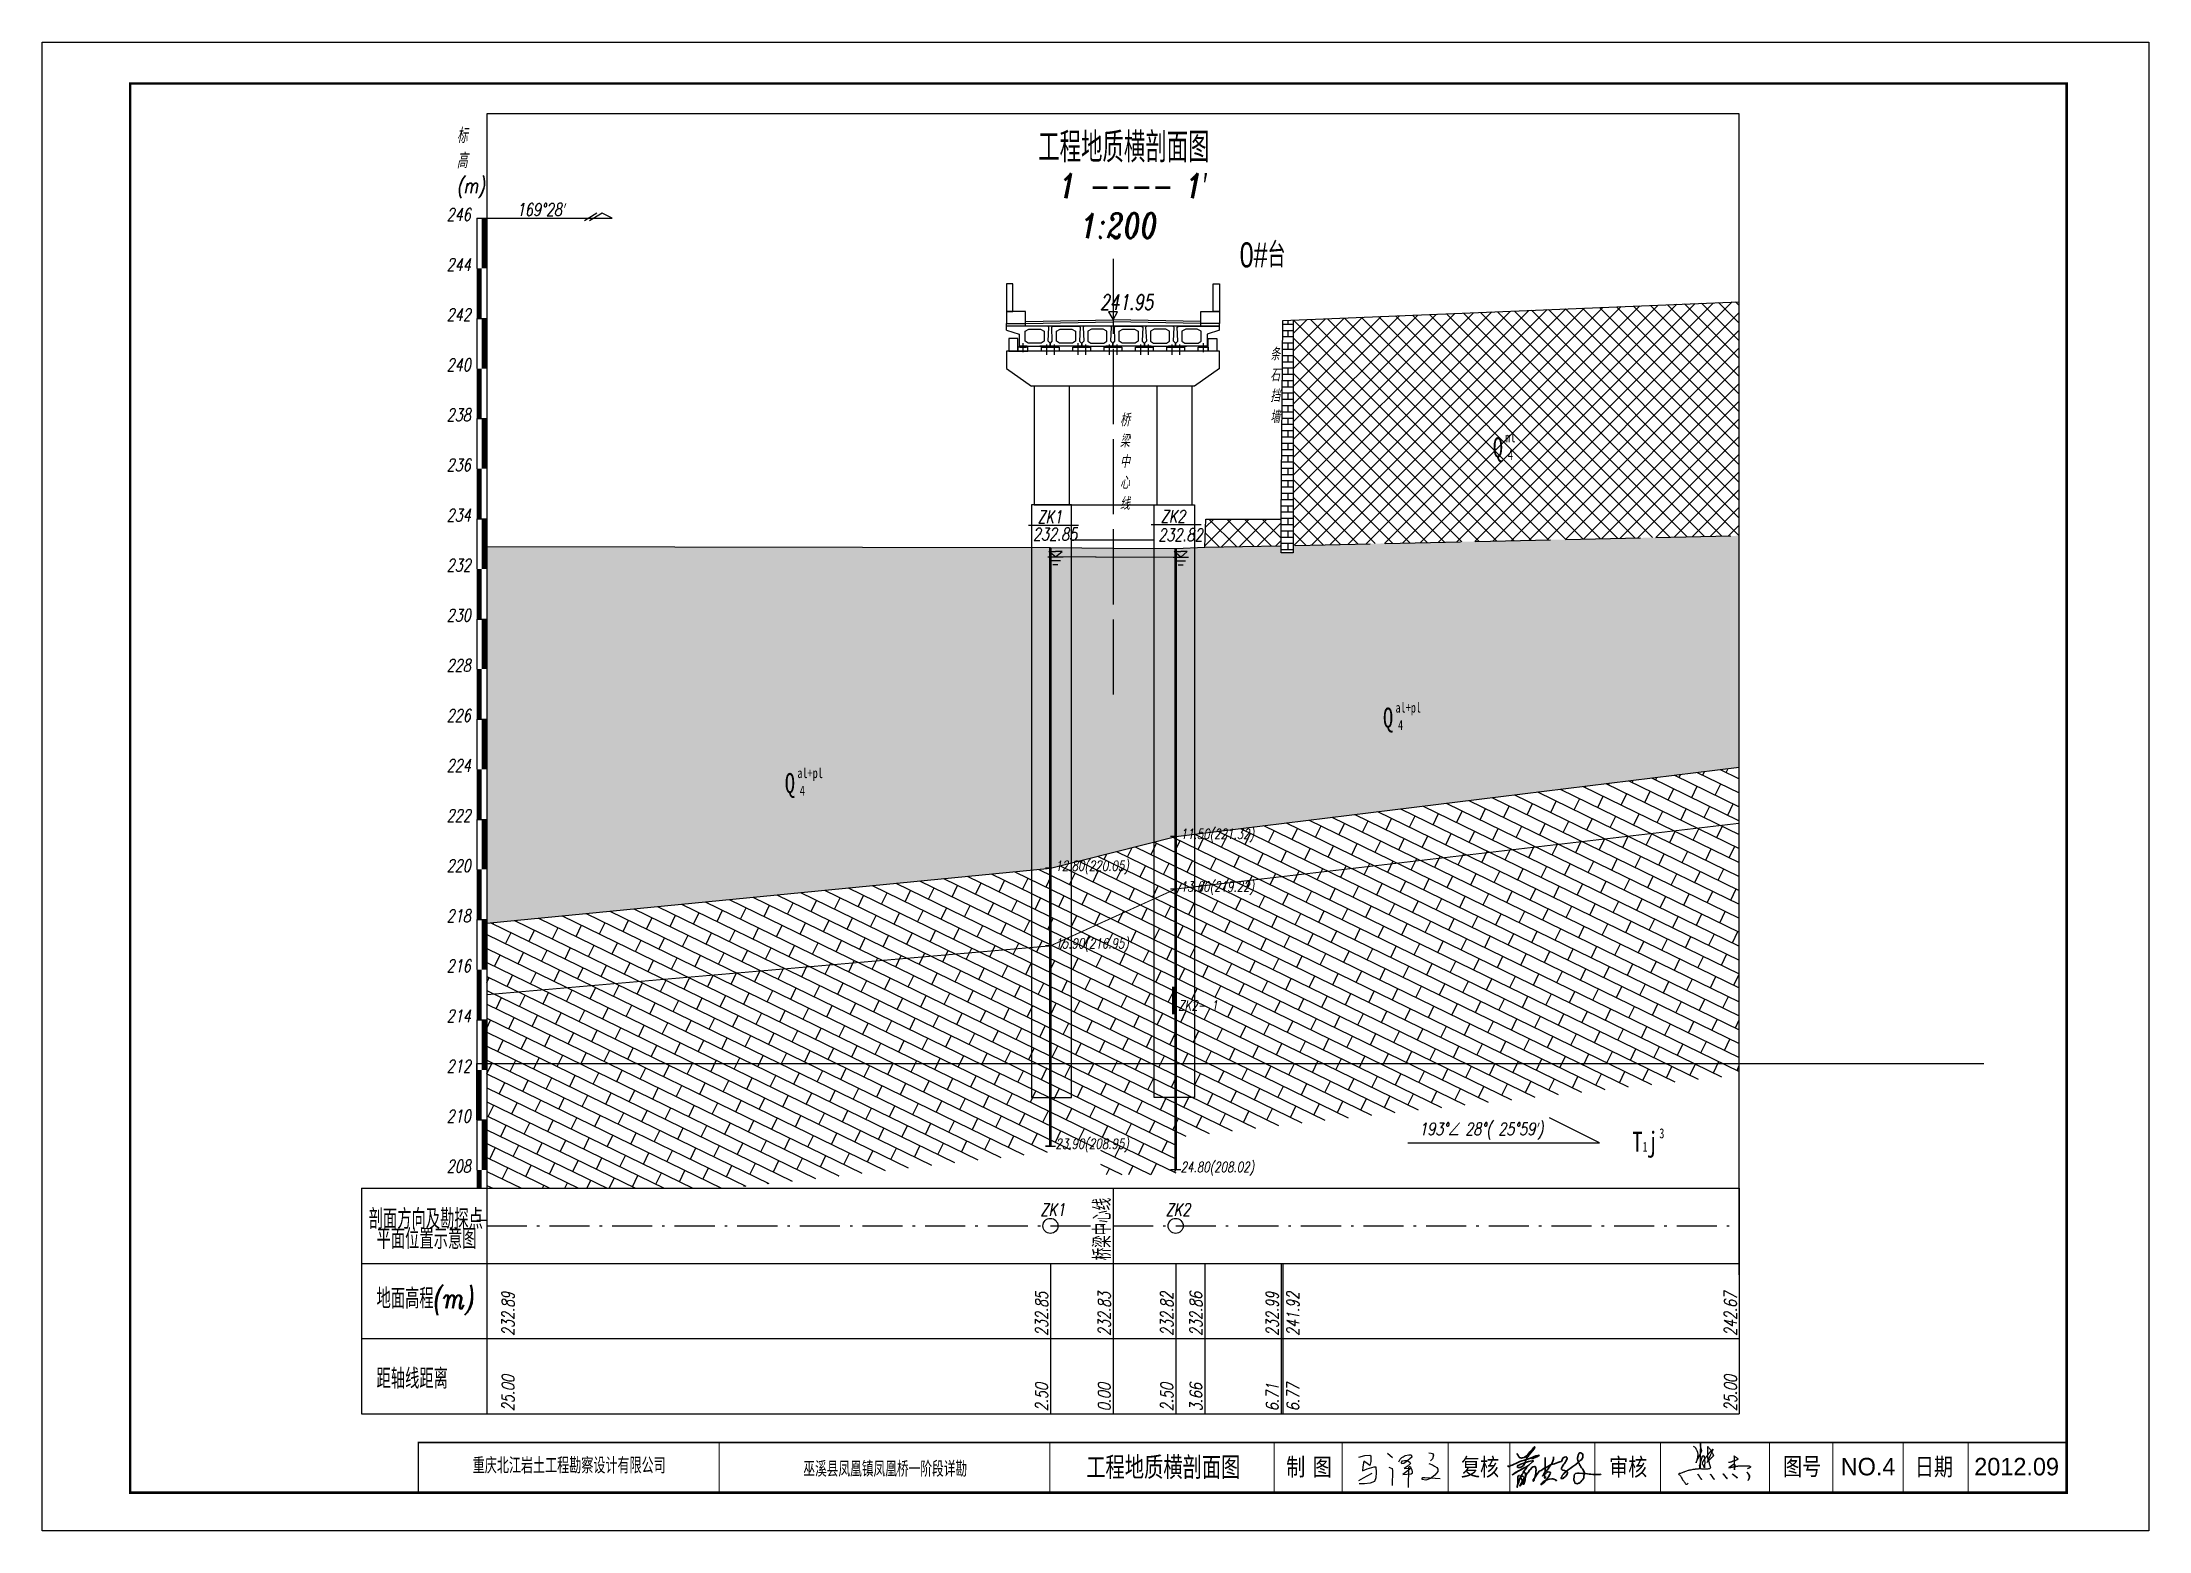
# Model space of a CAD drawing. Header units: millimetres. Extents: x -513 to 23624, y -721 to 12066.
# Drawn here: x -512.7 to -92.2, y -540.9 to -243.7 of the extents above; entities that cross this region are included whole.
import ezdxf
from ezdxf.enums import TextEntityAlignment as Align

# ---------------------------------------------------------------- set-up
doc = ezdxf.new("R2010")
doc.units = ezdxf.units.MM
for name, pattern in [('ACAD_ISO10W100', [18, 12, -3, 0, -3]), ('x-tc', [18, 15, -3]), ('公路风化界线', [12.5, 8, -2, 0.5, -2])]:
    doc.linetypes.add(name, pattern=pattern)
for name, color, linetype in [('C35', 1, 'Continuous'), ('图框', 7, 'Continuous'), ('地形线', 7, 'Continuous'), ('文字层', 7, 'Continuous'), ('桥型', 1, 'Continuous'), ('水位', 6, 'Continuous'), ('签名', 7, 'Continuous')]:
    doc.layers.add(name, color=color, linetype=linetype)
doc.layers.add('结构轮廓', color=1, linetype='Continuous', lineweight=35)
doc.styles.add('FS', font='fsdb_e.shx', dxfattribs={"width": 0.75, "bigfont": 'fsdb.shx'})
doc.styles.add('fsdb', font='italc1.shx', dxfattribs={"width": 0.75, "bigfont": 'fsdb.shx'})
doc.styles.add('FSMM', font='fsdb_e.shx', dxfattribs={"width": 0.75, "bigfont": 'fsdb.shx'})
doc.styles.get("Standard").update_dxf_attribs({"font": 'italc1.shx', "width": 0.75, "bigfont": 'fsdb.shx'})
doc.styles.add('style1', font='fsdb_e.shx', dxfattribs={"width": 0.75, "bigfont": 'fsdb.shx'})
doc.styles.add('xdb', font='italc1.shx', dxfattribs={"width": 0.75, "bigfont": 'fsdb.shx'})
doc.styles.add('宋体', font='italc1.shx', dxfattribs={"width": 0.75, "bigfont": 'fsdb.shx'})
doc.linetypes.add('x-bzh', pattern='A,0,-0.35,[138,ltypeshp.shx,S=0.3,R=0,X=-0.35,Y=0],-2.65', length=3)
pattern_1 = [(334.00855, (0, 0), (1.095592, 2.247149), []), (64.00855, (0, 0), (-2.499846, 4.000097), [2.5, -2.5])]

msp = doc.modelspace()

# ---------------------------------------------------------------- texts
at = {"attachment_point": 1, "style": 'xdb'}
for s, insert, char_height, width in [('标', (-429.93539, -260.8726), 3, 6), ('高', (-429.93539, -265.8726), 3, 6), ('(m)', (-429.93539, -270.8726), 3, 18), ('246', (-431.93539, -276.8726), 2.5, 15), ('244', (-431.93539, -286.8726), 2.5, 15), ('242', (-431.93539, -296.8726), 2.5, 15), ('240', (-431.93539, -306.8726), 2.5, 15), ('238', (-431.93539, -316.8726), 2.5, 15), ('236', (-431.93539, -326.8726), 2.5, 15), ('234', (-431.93539, -336.8726), 2.5, 15), ('232', (-431.93539, -346.8726), 2.5, 15), ('230', (-431.93539, -356.8726), 2.5, 15), ('228', (-431.93539, -366.8726), 2.5, 15), ('226', (-431.93539, -376.8726), 2.5, 15), ('224', (-431.93539, -386.8726), 2.5, 15), ('222', (-431.93539, -396.8726), 2.5, 15), ('220', (-431.93539, -406.8726), 2.5, 15), ('218', (-431.93539, -416.8726), 2.5, 15), ('216', (-431.93539, -426.8726), 2.5, 15), ('214', (-431.93539, -436.8726), 2.5, 15), ('212', (-431.93539, -446.8726), 2.5, 15), ('210', (-431.93539, -456.8726), 2.5, 15), ('208', (-431.93539, -466.8726), 2.5, 15), ('剖面方向及勘探点', (-447.50948, -476.66403), 4, 35), ('ZK1', (-313.43539, -475.52777), 2.5, 15), ('ZK2', (-288.43539, -475.52777), 2.5, 15), ('平面位置示意图', (-445.93539, -480.6512), 4, 35), ('地面高程(m)', (-445.93539, -492.52777), 4, 35), ('距轴线距离', (-445.93539, -508.52777), 4, 35)]:
    msp.add_mtext(s, dxfattribs=dict(at, insert=insert, char_height=char_height, width=width))
at = {"color": 7, "linetype": 'Continuous', "attachment_point": 1}
for s, insert, char_height, width, style in [('169°28′', (-417.93539, -275.8726), 2.5, 35, 'xdb'), ('条石挡墙', (-267.58979, -304.75212), 2.5, 0.9207224, '宋体'), ('{\\fSimSun|b0|i0|c134|p2;Q}', (-223.14158, -322.5935), 4, 8, '宋体'), ('{\\fSimSun|b0|i0|c134|p2;ml}', (-220.64158, -321.5935), 2, 20, '宋体'), ('{\\fSimSun|b0|i0|c134|p2;4}', (-220.14158, -325.0935), 2, 4, '宋体'), ('{\\fSimSun|b0|i0|c134|p2;Q}', (-245.0616, -376.55351), 4, 8, '宋体'), ('{\\fSimSun|b0|i0|c134|p2;al+pl}', (-242.5616, -375.55351), 2, 20, '宋体'), ('{\\fSimSun|b0|i0|c134|p2;4}', (-242.0616, -379.05351), 2, 4, '宋体'), ('{\\fSimSun|b0|i0|c134|p2;Q}', (-364.45183, -389.62071), 4, 8, '宋体'), ('{\\fSimSun|b0|i0|c134|p2;al+pl}', (-361.95183, -388.62071), 2, 20, '宋体'), ('{\\fSimSun|b0|i0|c134|p2;4}', (-361.45183, -392.12071), 2, 4, '宋体'), ('11.50(221.32)', (-285.43539, -400.7726), 2, 52, 'xdb'), ('12.80(220.05)', (-310.43539, -407.1226), 2, 52, 'xdb'), ('13.60(219.22)', (-285.43539, -411.2726), 2, 52, 'xdb'), ('15.90(216.95)', (-310.43539, -422.6226), 2, 52, 'xdb'), ('ZK2- 1', (-285.93539, -435.0226), 2, 24, 'xdb'), ('23.90(208.95)', (-310.43539, -462.6226), 2, 52, 'xdb'), (' 193°∠ 28°( 25°59′)', (-239.11945, -459.4244), 2.5, 95, 'xdb'), ('24.80(208.02)', (-285.43539, -467.2726), 2, 52, 'xdb')]:
    msp.add_mtext(s, dxfattribs=dict(at, insert=insert, char_height=char_height, width=width, style=style))
at = {"attachment_point": 1, "style": 'xdb'}
for s, insert, char_height, width, rotation in [('ZK1', (-314.01183, -337.22443), 2.5, 15, 359.9999985), ('232.85', (-314.92899, -340.6872), 2.5, 30, 359.9999985), ('桥梁中心线', (-302.83909, -486.90064), 3.5, 30, 89.9999985), ('232.89', (-420.93539, -502.02777), 2.5, 30, 89.9999985), ('232.85', (-314.43539, -502.02777), 2.5, 30, 89.9999985), ('232.83', (-301.93539, -502.02777), 2.5, 30, 89.9999985), ('232.82', (-289.43539, -502.02777), 2.5, 30, 89.9999985), ('232.86', (-283.63539, -502.02777), 2.5, 30, 89.9999985), ('232.99', (-268.3961, -502.02777), 2.5, 30, 89.9999985), ('241.92', (-264.28062, -502.02777), 2.5, 30, 89.9999985), ('242.67', (-176.93539, -502.02777), 2.5, 30, 89.9999985), ('25.00', (-420.93539, -517.02777), 2.5, 25, 89.9999985), ('2.50', (-314.43539, -517.02777), 2.5, 20, 89.9999985), ('0.00', (-301.93539, -517.02777), 2.5, 20, 89.9999985), ('2.50', (-289.43539, -517.02777), 2.5, 20, 89.9999985), ('3.66', (-283.63539, -517.02777), 2.5, 20, 89.9999985), ('6.71', (-268.3961, -517.02777), 2.5, 20, 89.9999985), ('6.77', (-264.28062, -517.02777), 2.5, 20, 89.9999985), ('25.00', (-176.93539, -517.02777), 2.5, 25, 89.9999985)]:
    msp.add_mtext(s, dxfattribs=dict(at, insert=insert, char_height=char_height, width=width, rotation=rotation))
at = {"color": 7, "linetype": 'Continuous', "char_height": 2.5, "attachment_point": 1, "rotation": 359.9999985, "style": 'xdb'}
for s, insert, width in [('ZK2', (-289.40647, -337.12813), 15), ('232.82', (-289.91168, -340.82536), 30)]:
    msp.add_mtext(s, dxfattribs=dict(at, insert=insert, width=width))
at = {"attachment_point": 1}
for s, insert, char_height, width in [('\\f仿宋_GB2312|b0|i0|c134|p49;T\\H2;1\\H4;j', (-195.29577, -461.23581), 4, 39.7944), ('\\f仿宋_GB2312|b0|i0|c134|p49;3', (-189.90942, -460.54723), 2, 4.9655)]:
    msp.add_mtext(s, dxfattribs=dict(at, insert=insert, char_height=char_height, width=width))
at = {"layer": '图框', "color": 7, "linetype": 'Continuous'}
for s, height, style, width, p in [('工程地质横剖面图', 4.5, 'FS', 0.9, (-288.89959, -528.07923)), ('重庆北江岩土工程勘察设计有限公司', 3.168, 'FSMM', 0.8, (-407.47692, -527.71167)), ('巫溪县凤凰镇凤凰桥一阶段详勘', 3.072, 'FSMM', 0.8, (-344.40476, -528.41176))]:
    msp.add_text(s, height=height, dxfattribs=dict(at, style=style, width=width)).set_placement(p, align=Align.MIDDLE)
at = {"layer": '图框', "color": 7, "linetype": 'Continuous', "style": 'FSMM'}
for s, height, p in [('制 图', 4, (-259.82468, -528.08336)), ('复核', 4, (-225.68238, -528.08336)), ('审核', 4, (-196.11623, -528.08336)), ('图号', 4, (-161.39719, -528.08336)), ('NO.4', 3.5, (-148.23476, -528.08336)), ('日期', 4, (-135.09029, -528.08336)), ('2012.09', 3.5, (-118.58607, -528.08336))]:
    msp.add_text(s, height=height, dxfattribs=at).set_placement(p, align=Align.MIDDLE)
at = {"layer": '图框', "attachment_point": 1, "style": 'xdb'}
for s, insert, char_height, width in [('  工程地质横剖面图', (-320.04818, -261.71258), 6, 84), (' 1 ---- 1′', (-312.15663, -269.83412), 5, 100), ('1:200', (-305.29923, -277.82698), 5, 100)]:
    msp.add_mtext(s, dxfattribs=dict(at, insert=insert, char_height=char_height, width=width))
at = {"layer": '桥型', "style": 'fsdb', "width": 0.75}
msp.add_text('241.95', height=3, dxfattribs=at).set_placement((-301.5322, -297.11816))
at = {"layer": '桥型', "linetype": 'Continuous', "insert": (-273.66306, -283.67658), "char_height": 5, "width": 10.9512284, "attachment_point": 1, "style": 'style1'}
msp.add_mtext('0#台', dxfattribs=at)
at = {"layer": '桥型', "insert": (-297.56475, -317.90182), "char_height": 2.5, "width": 1.4509533, "attachment_point": 1, "style": '宋体'}
msp.add_mtext('桥梁中心线', dxfattribs=at)

# ---------------------------------------------------------------- blocks, each defined once
blk = doc.blocks.new('地下水标记(剖面)')
at = {"layer": '文字层', "color": 7, "linetype": 'Continuous'}
for p, q in [((-1.53, 0), (1.53, 0)), ((0, 0.01), (-1.32, 1.1)), ((-1.32, 1.1), (0, 1.1)), ((0, 0.01), (1.32, 1.1)), ((1.32, 1.1), (0, 1.1)), ((-1.01, -0.75), (0.99, -0.75)), ((-0.51, -1.5), (0.49, -1.5))]:
    blk.add_line(p, q, dxfattribs=at)
blk = doc.blocks.new('ewew')
at = {"layer": 'C35', "color": 1, "flags": 128}
blk.add_lwpolyline([(453906.033, 3475331.048), (453906.083, 3475330.998), (453906.053, 3475330.448), (453906.133, 3475330.368), (453906.133, 3475330.248), (453904.893, 3475330.248), (453904.893, 3475330.368), (453904.967, 3475330.442), (453904.943, 3475330.998), (453904.993, 3475331.048), (453906.033, 3475331.048)], dxfattribs=at)
at = {"layer": 'C35', "color": 1}
blk.add_lwpolyline([(453905.133, 3475330.848), (453905.283, 3475330.928), (453905.743, 3475330.928), (453905.893, 3475330.848), (453905.893, 3475330.448), (453905.773, 3475330.368), (453905.253, 3475330.368), (453905.133, 3475330.448), (453905.133, 3475330.848)], dxfattribs=at)
blk = doc.blocks.new('ewewe')
at = {"layer": 'C35', "color": 1}
for p, q in [((453909.428, 3475326.706), (453909.428, 3475326.866)), ((453911.068, 3475326.866), (453909.428, 3475326.866)), ((453909.428, 3475326.706), (453909.928, 3475326.546)), ((453909.928, 3475326.546), (453909.928, 3475326.066)), ((453911.118, 3475326.816), (453911.068, 3475326.866)), ((453911.088, 3475326.266), (453911.118, 3475326.816)), ((453911.168, 3475326.186), (453911.088, 3475326.266)), ((453911.168, 3475326.066), (453911.168, 3475326.186)), ((453911.168, 3475326.066), (453911.168, 3475326.186)), ((453909.928, 3475326.066), (453911.168, 3475326.066))]:
    blk.add_line(p, q, dxfattribs=at)
blk.add_lwpolyline([(453910.168, 3475326.666), (453910.318, 3475326.746), (453910.778, 3475326.746), (453910.928, 3475326.666), (453910.928, 3475326.266), (453910.808, 3475326.186), (453910.288, 3475326.186), (453910.168, 3475326.266), (453910.168, 3475326.666)], dxfattribs=at)
at = {"layer": '结构轮廓', "color": 1}
for p, q in [((453909.949, 3475326.066), (453910.248, 3475326.066)), ((453910.749, 3475326.066), (453911.048, 3475326.066))]:
    blk.add_line(p, q, dxfattribs=at)
blk = doc.blocks.new('A$C0A595376')
at = {"layer": '签名', "color": 7, "linetype": 'x-tc', "lineweight": -3}
for p, q in [((-0.84, 4.08), (0.06, 4.32)), ((-0.08, 3.48), (-0.22, 2.61)), ((0.41, 3.1), (-0.08, 3.48)), ((0.06, 4.32), (0.84, 4.39)), ((0.84, 4.39), (0.96, 4.29)), ((0.98, 3.4), (0.85, 2.81)), ((0.96, 4.29), (0.98, 3.4)), ((3.52, 4.68), (4.29, 4)), ((5.26, 3.36), (5.5, 3.77)), ((5.5, 3.77), (5.73, 4)), ((5.68, 3.28), (5.85, 3.53)), ((5.68, 3.17), (5.68, 3.28)), ((5.73, 4), (5.97, 4.14)), ((5.85, 3.53), (6.13, 3.55)), ((5.97, 4.14), (6.24, 4.34)), ((6.41, 3.36), (6.05, 3.08)), ((6.13, 3.55), (6.56, 3.55)), ((6.24, 4.34), (6.82, 4.44)), ((7.26, 4.09), (6.41, 3.36)), ((6.56, 3.55), (6.97, 3.3)), ((6.82, 4.44), (7, 4.45)), ((6.97, 3.3), (7.07, 3.11)), ((7, 4.45), (7.15, 4.44)), ((7.15, 4.44), (7.24, 4.35)), ((7.24, 4.35), (7.26, 4.09)), ((9.91, 4.75), (10.23, 4.7)), ((10.44, 3.8), (10.15, 3.53)), ((10.23, 4.7), (10.47, 4.62)), ((10.6, 4.38), (10.44, 3.8)), ((10.47, 4.62), (10.6, 4.38)), ((-0.87, 0.47), (-0.12, 0.9)), ((0, 0), (-0.82, 0)), ((-0.22, 2.61), (-0.31, 1.99)), ((-0.31, 1.99), (0.4, 2.28)), ((-0.12, 0.9), (0.43, 1.22)), ((0.87, 0.08), (0, 0)), ((0.4, 2.28), (1.49, 2.6)), ((0.85, 2.81), (0.41, 3.1)), ((0.43, 1.22), (1.2, 1.62)), ((1.54, 0.32), (0.87, 0.08)), ((1.49, 2.6), (1.73, 2.57)), ((1.73, 0.91), (1.54, 0.32)), ((1.73, 2.57), (1.82, 1.74)), ((1.82, 1.74), (1.73, 0.91)), ((3.74, 2.54), (4.24, 2.31)), ((4.24, 2.31), (4.32, 1.96)), ((4.32, 1.96), (4.26, -0.3)), ((5.73, 3.04), (5.68, 3.17)), ((6.05, 3.08), (5.73, 3.04)), ((7.2, 2.38), (5.9, 1.41)), ((5.9, 1.41), (7.16, 1.54)), ((6.54, 2.63), (6.11, 2.31)), ((6.11, 2.31), (7.2, 2.38)), ((7.07, 3.11), (6.54, 2.63)), ((6.75, 2.48), (6.73, -0.6)), ((6.8, 2.55), (6.75, 2.48)), ((6.88, 2.63), (6.8, 2.55)), ((7.12, 2.51), (6.88, 2.63)), ((7.35, 2.06), (7.12, 2.51)), ((7.16, 1.54), (7.39, 1.69)), ((7.39, 1.84), (7.35, 2.06)), ((7.39, 1.69), (7.39, 1.84)), ((8.88, 0.78), (8.98, 0.94)), ((8.88, 0.64), (8.88, 0.78)), ((9.41, 0.56), (8.88, 0.64)), ((8.98, 0.94), (9.3, 0.96)), ((9.3, 0.96), (11.64, 0.8)), ((10.15, 0.78), (9.41, 0.56)), ((9.89, 3.08), (10.44, 2.92)), ((10.81, 1.31), (10.15, 0.78)), ((10.44, 2.92), (10.76, 2.71)), ((10.76, 2.71), (11.13, 2.5)), ((11.27, 1.89), (10.81, 1.31)), ((11.13, 2.5), (11.27, 2.23)), ((11.27, 2.23), (11.27, 1.89))]:
    blk.add_line(p, q, dxfattribs=at)
blk = doc.blocks.new('A$C4A3225B1')
at = {"layer": '签名', "color": 7, "linetype": 'Continuous'}
for points in [[(1.36, 7.58), (1.79, 7.33), (1.86, 7.19), (1.94, 7.05), (2.02, 6.89), (2.17, 6.56), (2.24, 6.4), (2.27, 6.18), (2.29, 5.78), (2.26, 5.6), (2.2, 5.26), (2.16, 5.04), (2, 4.42), (2.04, 4.58), (1.99, 4.44), (1.94, 4.3), (1.99, 4.42), (2.01, 4.46), (2.04, 4.51), (2.06, 4.55), (2.07, 4.58), (2.09, 4.62), (2.11, 4.66), (2.14, 4.71), (2.16, 4.75), (2.18, 4.79), (2.19, 4.82), (2.32, 5.09), (2.4, 5.25), (2.47, 5.39), (2.52, 5.5), (2.58, 5.62), (2.66, 5.78), (2.78, 6.02), (2.88, 6.22), (2.97, 6.41), (3.03, 6.53), (3.08, 6.63), (3.11, 6.7), (3.08, 6.77), (3.04, 6.86), (3.01, 6.93), (2.96, 7.03), (2.94, 7.14), (2.92, 7.25), (2.9, 7.38), (2.88, 7.51), (2.86, 7.63), (2.84, 7.73), (2.83, 7.82), (2.83, 7.99), (2.81, 8.25), (2.83, 7.99), (2.81, 7.91), (2.84, 7.73), (2.8, 7.52), (2.8, 7.29), (2.79, 7.02), (2.79, 6.64), (2.79, 6.38), (2.78, 6.26), (2.78, 6.09), (2.78, 6.02), (2.78, 5.8), (2.77, 5.32), (2.76, 4.8), (2.75, 4.23), (2.75, 4.03), (2.75, 3.93), (2.75, 3.84), (2.75, 3.74), (2.74, 3.65), (2.74, 3.6), (2.74, 3.55), (2.74, 3.5), (2.74, 3.43), (2.74, 3.29), (2.74, 3.23), (2.74, 3.15), (2.71, 3.19), (2.69, 3.23), (2.68, 3.29), (2.68, 3.37), (2.68, 3.48), (2.67, 3.61), (2.66, 3.73), (2.68, 3.78), (2.69, 3.83), (2.71, 3.88), (2.73, 3.95), (2.75, 4.03), (2.78, 4.14), (2.8, 4.2), (2.81, 4.25), (2.82, 4.28), (2.83, 4.32), (2.85, 4.37), (2.86, 4.39), (2.87, 4.45), (2.94, 4.68), (2.99, 4.84), (3.02, 4.95), (3.06, 5.1), (3.08, 5.17), (3.11, 5.27), (3.15, 5.38), (3.19, 5.53), (3.28, 5.63), (3.32, 5.67), (3.36, 5.73), (3.43, 5.71), (3.49, 5.7), (3.53, 5.64), (3.56, 5.58), (3.58, 5.46), (3.58, 5.37), (3.6, 5.25), (3.61, 5.16), (3.62, 5.06), (3.63, 4.98), (3.63, 4.97), (3.66, 4.68), (3.68, 4.48), (3.69, 4.38), (3.68, 4.28), (3.67, 4.22), (3.67, 4.15), (3.66, 4.05), (3.65, 3.99), (3.64, 3.88), (3.63, 3.8), (3.61, 3.6), (3.61, 3.44), (3.61, 3.36), (3.61, 3.32), (3.61, 3.28), (3.6, 3.32), (3.59, 3.36), (3.58, 3.39), (3.56, 3.43), (3.54, 3.49), (3.53, 3.54), (3.5, 3.62), (3.48, 3.67), (3.46, 3.73), (3.44, 3.8), (3.41, 3.83), (3.38, 3.86), (3.35, 3.89), (3.33, 3.91), (3.28, 3.96), (3.26, 3.98), (3.23, 4.01), (3.21, 4.03), (3.21, 4.05), (3.21, 4.08), (3.2, 4.1), (3.2, 4.14), (3.2, 4.16), (3.19, 4.25), (3.24, 4.35), (3.27, 4.41), (3.32, 4.51), (3.36, 4.58), (3.4, 4.64), (3.44, 4.71), (3.49, 4.79), (3.52, 4.82), (3.54, 4.85), (3.59, 4.92), (3.63, 4.98), (3.69, 5.06), (3.74, 5.13), (3.79, 5.19), (3.86, 5.3), (3.91, 5.37), (3.99, 5.47), (4.04, 5.54), (4.15, 5.69), (4.22, 5.78), (4.35, 5.95), (4.4, 6.03), (4.44, 6.08), (4.49, 6.14), (4.52, 6.17), (4.56, 6.22), (4.63, 6.3), (4.69, 6.38), (4.73, 6.43), (4.77, 6.47), (4.81, 6.53), (4.86, 6.57), (4.89, 6.6), (4.95, 6.65), (4.98, 6.68), (5.05, 6.75), (5.15, 6.84), (5.23, 6.91), (5.23, 6.98), (5.29, 6.98), (5.3, 6.98), (5.32, 6.98), (5.27, 6.87), (5.22, 6.77), (5.17, 6.65), (5.12, 6.54), (5.09, 6.43), (5.02, 6.32), (4.97, 6.2), (4.89, 6.04), (4.87, 5.99), (4.8, 5.84), (4.73, 5.68), (4.68, 5.57), (4.63, 5.46), (4.6, 5.39), (4.56, 5.31), (4.48, 5.13), (4.43, 5.02), (4.36, 4.86), (4.29, 4.72), (4.25, 4.63), (4.2, 4.5), (4.17, 4.44), (4.14, 4.38), (4.21, 4.45), (4.26, 4.5), (4.3, 4.55), (4.38, 4.62), (4.43, 4.65), (4.42, 4.67), (4.49, 4.74), (4.57, 4.82), (4.59, 4.85), (4.69, 4.95), (4.76, 5.02), (4.81, 5.08), (4.92, 5.18), (4.99, 5.25), (5.03, 5.3), (5.09, 5.37), (5.15, 5.42), (5.2, 5.47), (5.26, 5.54), (5.3, 5.58), (5.35, 5.63), (5.39, 5.67), (5.42, 5.7), (5.44, 5.72), (5.47, 5.75), (5.49, 5.77), (5.47, 5.81), (5.45, 5.84), (5.43, 5.87), (5.35, 6), (5.23, 6.19), (5.14, 6.35), (5.08, 6.45), (4.95, 6.65), (4.82, 6.85), (4.66, 7.06), (4.57, 7.2), (4.44, 7.38), (4.35, 7.44), (4.26, 7.5), (4.26, 7.33), (4.26, 7.18), (4.26, 7.08), (4.26, 6.84), (4.26, 6.65), (4.26, 6.44), (4.26, 6.23), (4.24, 6.04), (4.21, 5.85), (4.22, 5.78), (4.15, 5.69), (4.23, 5.59), (4.24, 5.33), (4.28, 5.16), (4.31, 5), (4.36, 4.86), (4.43, 4.65), (4.54, 4.3), (4.59, 4.09), (4.64, 3.88), (4.71, 3.7), (4.79, 3.53), (4.76, 3.25), (4.66, 3.1), (4.4, 3.06), (4.14, 3.03), (3.83, 3.03), (3.65, 3.03), (3.36, 3.03), (3.09, 3.05), (2.9, 3.06), (2.74, 3.06), (2.66, 3.08), (2.35, 3.05), (2.04, 3.03), (1.78, 2.99), (1.6, 2.96), (1.27, 2.92), (0.88, 2.84), (0.66, 2.79), (0.36, 2.73), (-0.34, 2.48), (-0.58, 2.39), (-1.04, 2.23), (-1.29, 2.15), (-1.54, 2.08), (-1.34, 1.86), (-0.94, 1.28), (-0.74, 0.9), (-0.53, 0.64), (-0.32, 0.37), (-0.23, 0.22), (-0.08, 0.02), (0.16, 0.02), (0.34, 0.31)], [(8.39, 4.43), (8.55, 4.43), (8.62, 4.44), (8.71, 4.44), (8.77, 4.45), (8.84, 4.45), (8.91, 4.48), (9.06, 4.54), (9.14, 4.57), (9.27, 4.63), (9.43, 4.67), (9.49, 4.69), (9.63, 4.72), (9.72, 4.75), (9.85, 4.81), (9.9, 4.84), (10.07, 4.91), (10.15, 4.95), (10.25, 5.01), (10.35, 5.08), (10.24, 5.14), (10.15, 5.2), (10.05, 5.27), (9.99, 5.31), (9.9, 5.37), (9.81, 5.43), (9.74, 5.48), (9.67, 5.53), (9.61, 5.57), (9.52, 5.63), (9.52, 5.55), (9.52, 5.37), (9.53, 5.29), (9.53, 5.11), (9.53, 5.04), (9.53, 4.94), (9.54, 4.86), (9.54, 4.79), (9.54, 4.72), (9.54, 4.7), (9.54, 4.64), (9.54, 4.61), (9.54, 4.55), (9.54, 4.52), (9.54, 4.46), (9.55, 4.39), (9.55, 4.28), (9.55, 4.16), (9.55, 4.04), (9.56, 3.95), (9.56, 3.78), (9.56, 3.68), (9.56, 3.58), (9.58, 3.52), (9.57, 3.41), (9.57, 3.3), (9.57, 3.23), (9.58, 3.1), (9.63, 3.09), (9.59, 3.02), (9.6, 2.96), (9.59, 2.9), (9.61, 3.03), (9.62, 3.07), (9.63, 3.13), (9.64, 3.19), (9.67, 3.26), (9.66, 3.31), (9.67, 3.39), (9.68, 3.45), (9.69, 3.5), (9.7, 3.54), (9.75, 3.69), (9.73, 3.78), (9.77, 3.83), (9.74, 3.85), (9.72, 3.87), (9.68, 3.9), (9.64, 3.93), (9.62, 3.95), (9.56, 3.95), (9.51, 3.95), (9.39, 3.95), (9.31, 3.89), (9.26, 3.86), (9.2, 3.81), (9.13, 3.77), (9.09, 3.74), (9.05, 3.71), (9.01, 3.68), (8.95, 3.64), (8.9, 3.6), (8.83, 3.55), (8.77, 3.51), (8.73, 3.49), (8.69, 3.46), (8.63, 3.42), (8.6, 3.39), (8.56, 3.36), (8.52, 3.34), (8.47, 3.3), (8.59, 3.32), (8.73, 3.35), (8.83, 3.37), (8.92, 3.39), (9.02, 3.41), (9.11, 3.43), (9.17, 3.44), (9.26, 3.46), (9.35, 3.47), (9.45, 3.49), (9.49, 3.5), (9.56, 3.52), (9.65, 3.53), (9.73, 3.55), (9.8, 3.56), (9.87, 3.58), (9.97, 3.59), (10.03, 3.6), (10.11, 3.62), (10.19, 3.63), (10.27, 3.65), (10.31, 3.65), (10.37, 3.67), (10.42, 3.68), (10.51, 3.68), (10.88, 3.7), (10.97, 3.7), (11.17, 3.7), (11.28, 3.7), (11.4, 3.7), (11.54, 3.7), (11.65, 3.7), (11.82, 3.7), (11.94, 3.7), (12.05, 3.7), (12.18, 3.69), (12.26, 3.69), (12.34, 3.68), (12.41, 3.68), (12.47, 3.68), (12.6, 3.63), (12.72, 3.58), (12.75, 3.55), (12.84, 3.5), (12.82, 3.48), (12.79, 3.41), (12.75, 3.35), (12.69, 3.32), (12.64, 3.3), (12.52, 3.25), (12.45, 3.22), (12.37, 3.18), (12.29, 3.14), (12.22, 3.1)], [(4.8, 2.02), (4.94, 1.89), (4.99, 1.81), (5.07, 1.71), (5.08, 1.61), (5.16, 1.57), (5.18, 1.48), (5.24, 1.39), (5.29, 1.32), (5.37, 1.2), (5.43, 1.11), (5.49, 1.02), (5.52, 0.98), (5.56, 1.03), (5.48, 1.12), (5.37, 1.2), (5.3, 1.31), (5.25, 1.45), (5.07, 1.63), (5, 1.73), (4.89, 1.9), (4.8, 2.02), (5.14, 1.6), (5.21, 1.5), (5.36, 1.27), (5.53, 1.04), (5.52, 1.03), (5.46, 1.08), (5.42, 1.14), (5.37, 1.21), (5.31, 1.29), (5.27, 1.35), (5.21, 1.43), (5.17, 1.49), (5.11, 1.54)], [(7.32, 2.1), (7.46, 1.98), (7.53, 1.91), (7.61, 1.81), (7.64, 1.72), (7.72, 1.68), (7.75, 1.59), (7.81, 1.51), (7.86, 1.45), (7.96, 1.33), (8.03, 1.25), (8.1, 1.17), (8.13, 1.13), (8.16, 1.18), (8.08, 1.26), (7.96, 1.33), (7.88, 1.43), (7.82, 1.57), (7.63, 1.73), (7.54, 1.83), (7.42, 1.98), (7.32, 2.1), (7.69, 1.71), (7.77, 1.62), (7.95, 1.4), (8.14, 1.18), (8.12, 1.17), (8.06, 1.22), (8.01, 1.27), (7.96, 1.34), (7.89, 1.41), (7.84, 1.47), (7.78, 1.55), (7.73, 1.6), (7.67, 1.65)], [(9.16, 2.08), (9.33, 1.99), (9.4, 1.93), (9.5, 1.85), (9.54, 1.77), (9.63, 1.74), (9.67, 1.66), (9.75, 1.6), (9.82, 1.54), (9.94, 1.45), (10.02, 1.38), (10.1, 1.31), (10.14, 1.28), (10.16, 1.34), (10.06, 1.4), (9.94, 1.44), (9.83, 1.53), (9.75, 1.65), (9.53, 1.78), (9.43, 1.86), (9.28, 1.98), (9.16, 2.08), (9.6, 1.77), (9.7, 1.69), (9.91, 1.51), (10.13, 1.33), (10.12, 1.32), (10.05, 1.35), (9.99, 1.4), (9.93, 1.45), (9.85, 1.52), (9.79, 1.57), (9.72, 1.63), (9.66, 1.67), (9.59, 1.71)], [(12.12, 2.45), (12.38, 2.07), (12.56, 1.81), (12.59, 1.67), (12.62, 1.52), (12.56, 1.24), (12.51, 1.11), (12.46, 0.99), (12.39, 0.88), (12.33, 0.77), (12.46, 1.06), (12.56, 1.31), (12.57, 1.57), (12.55, 1.64), (12.55, 1.73), (12.52, 1.83), (12.45, 1.91), (12.43, 1.95), (12.41, 1.98), (12.3, 2.18), (12.23, 2.28), (12.17, 2.37), (12.12, 2.45), (12.41, 2.03), (12.44, 1.99), (12.48, 1.93), (12.51, 1.89), (12.53, 1.85), (12.55, 1.83), (12.56, 1.8), (12.57, 1.77), (12.58, 1.71), (12.59, 1.67), (12.59, 1.63), (12.6, 1.59), (12.59, 1.57), (12.59, 1.54), (12.6, 1.52), (12.61, 1.49), (12.59, 1.38), (12.54, 1.27), (12.52, 1.22), (12.48, 1.13), (12.46, 1.06), (12.4, 0.91), (12.39, 0.88), (12.37, 0.85), (12.35, 0.82), (12.34, 0.79), (12.33, 0.77)]]:
    blk.add_spline(points, degree=3, dxfattribs=at)
at = {"layer": '签名', "color": 7, "linetype": 'Continuous', "start_tangent": (0.570994, -0.820954), "end_tangent": (0.570994, -0.820954)}
blk.add_spline([(2.31, 2.02), (2.48, 1.77), (2.58, 1.64), (2.67, 1.5), (2.76, 1.38), (2.86, 1.23), (2.97, 1.1), (3.05, 1.05), (3.03, 0.98), (2.96, 1.05), (2.9, 1.11), (2.85, 1.19), (2.8, 1.25), (2.75, 1.34), (2.7, 1.42), (2.61, 1.54), (2.54, 1.69), (2.45, 1.82), (2.4, 1.89), (2.31, 2.02)], degree=3, dxfattribs=at)
blk = doc.blocks.new('z')
at = {"layer": '图框', "color": 7, "lineweight": 35}
for points in [[(35627840.7, 3315040.9), (35627841.2, 3315040.2), (35627841.5, 3315040), (35627842.1, 3315040.1), (35627843.9, 3315040.9), (35627845.2, 3315041.5), (35627847, 3315042.3), (35627848.9, 3315043.1), (35627850.9, 3315044), (35627852.8, 3315044.9), (35627854.8, 3315045.8), (35627857.3, 3315046.3), (35627859.6, 3315047.1), (35627862.4, 3315048.1), (35627865, 3315049.2), (35627866.5, 3315049.9), (35627868.8, 3315050.7), (35627870.9, 3315051.2), (35627872, 3315051.5), (35627872.3, 3315051.2), (35627871.6, 3315050.8), (35627869.7, 3315049.8), (35627868.3, 3315049.1), (35627867, 3315048.7), (35627866.1, 3315048.2), (35627865.4, 3315048), (35627864.6, 3315047.6)], [(35627849.8, 3315053.1), (35627850.8, 3315051.7), (35627851.6, 3315050.4), (35627852.3, 3315049.2), (35627853.1, 3315048.9), (35627853.8, 3315048.7), (35627854.6, 3315048.4), (35627855.6, 3315048.7), (35627857.1, 3315049.2), (35627859.3, 3315050.9), (35627860.8, 3315052.1), (35627862, 3315053.6), (35627862.9, 3315054.7), (35627864.1, 3315056.2), (35627865.5, 3315057.3), (35627866.4, 3315058.7), (35627867.8, 3315059.8), (35627867.2, 3315057.9), (35627865.1, 3315055.3), (35627863.8, 3315053.7), (35627861.9, 3315051.4), (35627860.7, 3315049.9), (35627858.7, 3315048.1)], [(35627894.7, 3315045), (35627895.1, 3315046.9), (35627895.5, 3315047.8), (35627896.3, 3315048.7), (35627897.7, 3315049.3), (35627898.8, 3315049.7), (35627899.5, 3315049.4), (35627899.8, 3315049), (35627900.1, 3315048.6), (35627900.2, 3315047.9), (35627899.7, 3315046.8), (35627898.9, 3315045.1), (35627898.6, 3315044.7), (35627898.1, 3315044), (35627897.5, 3315042.9), (35627896.9, 3315042.3), (35627896.3, 3315041.5), (35627895.1, 3315039.6), (35627894.8, 3315039.1), (35627894.5, 3315038.4), (35627894.5, 3315038.2), (35627894.5, 3315037.5), (35627894.5, 3315037.2), (35627894.8, 3315036.9), (35627895.7, 3315036.5), (35627896.1, 3315036.5), (35627897.5, 3315036.2), (35627898.1, 3315035.8), (35627899.5, 3315035.4), (35627900, 3315034.9), (35627900.7, 3315034.3), (35627900.7, 3315033.5), (35627900.4, 3315032.9), (35627900.3, 3315032.6), (35627900, 3315031.7), (35627899.6, 3315031.2), (35627898.5, 3315030.1), (35627897.7, 3315029.5), (35627897.2, 3315029), (35627896.7, 3315028.6), (35627896.4, 3315028.4), (35627895.9, 3315028.1), (35627895.4, 3315027.9), (35627895.1, 3315027.9), (35627894.5, 3315027.8), (35627894.1, 3315028.6), (35627894.1, 3315028.9), (35627894.9, 3315029.6), (35627895.3, 3315031.1), (35627896.1, 3315032.1), (35627897, 3315033), (35627901.2, 3315036.6), (35627903.4, 3315037.9), (35627906, 3315040.2), (35627908.9, 3315042), (35627911.6, 3315044.3), (35627913.2, 3315045.9), (35627914.8, 3315047.1), (35627916, 3315049.4), (35627915.9, 3315050.9), (35627915.8, 3315051.9), (35627915.5, 3315052.6), (35627914.9, 3315053.2), (35627914.5, 3315053.5), (35627913.5, 3315053.7), (35627912.7, 3315053.7), (35627912.4, 3315053.3), (35627912, 3315052.6), (35627911.6, 3315052.1), (35627911.3, 3315051.5), (35627911.1, 3315050.6), (35627911, 3315050), (35627910.9, 3315049.4), (35627910.7, 3315048.7), (35627910.6, 3315048.1), (35627910.7, 3315047.8), (35627910.7, 3315047.2), (35627910.9, 3315046.9), (35627910.9, 3315046.3), (35627911.5, 3315044.2), (35627912.1, 3315043.3), (35627912.5, 3315042), (35627913.1, 3315041), (35627913.8, 3315039.7), (35627914.5, 3315038.8), (35627915.6, 3315037.7), (35627916.1, 3315037), (35627917.4, 3315034.8), (35627917.6, 3315033.8), (35627917.7, 3315033), (35627917.4, 3315031.9), (35627917.1, 3315030.3), (35627917.1, 3315029.6), (35627916.8, 3315028.7), (35627916.5, 3315028.1), (35627915.6, 3315026.7), (35627914.9, 3315025.9), (35627914, 3315024.8), (35627913.1, 3315024), (35627912.3, 3315023.4), (35627911.7, 3315023.3), (35627910.7, 3315022.8), (35627909.3, 3315022.9), (35627908.2, 3315023.2), (35627908, 3315023.8), (35627907.6, 3315024.9), (35627907, 3315026.4), (35627907, 3315027.6), (35627907.1, 3315029.4), (35627907.2, 3315030.7), (35627907.5, 3315032), (35627908.6, 3315032.9), (35627910.7, 3315033.2), (35627912.1, 3315033.4), (35627915.5, 3315033), (35627918.2, 3315033), (35627920.5, 3315032.7), (35627922.2, 3315032.5), (35627923.8, 3315032.3), (35627925.9, 3315032.1), (35627928.6, 3315031.9), (35627930.8, 3315031.9), (35627932.8, 3315032), (35627933.6, 3315032), (35627934, 3315032.6)], [(35627858.8, 3315046.9), (35627858.6, 3315044.6), (35627858.2, 3315043.6), (35627857.6, 3315042.6), (35627857.1, 3315041.9), (35627856.3, 3315041.1), (35627855.2, 3315040.2), (35627854.3, 3315039.6), (35627853.2, 3315039.1), (35627852.3, 3315039.1), (35627851.2, 3315039.2), (35627850.2, 3315039.7), (35627850.3, 3315040.3), (35627850.7, 3315040.9), (35627852.4, 3315041.7), (35627853.9, 3315042.4), (35627855.7, 3315043), (35627857.6, 3315043.7), (35627859.3, 3315044.3), (35627861.5, 3315045), (35627863.2, 3315045.5), (35627865, 3315045.7), (35627866.2, 3315045.8), (35627866.4, 3315045.4), (35627865.7, 3315044.9), (35627861.9, 3315041.4), (35627860.7, 3315040.7), (35627859.3, 3315039.6), (35627857.2, 3315038.7), (35627853.7, 3315036.6), (35627850.5, 3315035.2), (35627849.1, 3315034), (35627847.9, 3315033.4), (35627845.4, 3315031.7), (35627845.3, 3315031.7), (35627848.5, 3315034), (35627849.7, 3315034.6), (35627850.8, 3315035.4), (35627853.2, 3315036.5), (35627854.5, 3315037.3), (35627856.5, 3315038.3), (35627857.9, 3315038.8), (35627859.5, 3315039.5), (35627859.8, 3315039.3), (35627859.2, 3315038.2), (35627856.9, 3315035.5), (35627855.9, 3315034.5), (35627855.5, 3315034.3)], [(35627852.3, 3315031.2), (35627850.8, 3315030.1), (35627850.9, 3315028.8), (35627850.8, 3315027.2), (35627850.9, 3315024.8), (35627850.7, 3315023.5), (35627850.3, 3315021.3), (35627850.2, 3315019.5), (35627850.1, 3315019.1), (35627850.2, 3315020), (35627850.8, 3315022.2), (35627851.8, 3315024.4), (35627852.6, 3315027.3), (35627853.3, 3315029), (35627854.1, 3315030.7), (35627855, 3315032.3), (35627856.1, 3315033.4), (35627857, 3315034.3), (35627857.7, 3315034.2), (35627858.2, 3315032.8), (35627858.4, 3315032.4), (35627858.4, 3315030.3), (35627858, 3315026.7), (35627857.5, 3315024.3), (35627857.1, 3315023.2), (35627856.8, 3315022.4), (35627856.3, 3315022.4), (35627855.9, 3315022.5), (35627855.5, 3315023.8), (35627855.2, 3315025.5), (35627854.7, 3315027.1), (35627853.9, 3315028.5), (35627853.5, 3315030), (35627853.6, 3315030.7), (35627854.2, 3315030.8), (35627855, 3315030.5), (35627856.1, 3315029.9), (35627856.8, 3315029.4), (35627857.8, 3315028.6), (35627857.8, 3315027.4), (35627857.2, 3315025.7), (35627856.3, 3315024.5), (35627855.6, 3315023.4), (35627854.4, 3315022.2), (35627854.1, 3315021.7), (35627853.5, 3315021.2), (35627853, 3315020.8), (35627852.7, 3315020.8), (35627854.1, 3315023.1), (35627855, 3315024.7), (35627856, 3315026.4), (35627856.9, 3315028), (35627858.4, 3315029.8), (35627859.2, 3315031.7), (35627860.2, 3315033.4), (35627861, 3315034.1), (35627862.5, 3315036.3), (35627863.8, 3315037.5), (35627864.8, 3315039), (35627866.3, 3315039.8), (35627867.6, 3315040.2), (35627868.1, 3315040), (35627868.5, 3315039.3), (35627868.7, 3315038.4), (35627869, 3315036.5), (35627868.8, 3315035.3), (35627868.8, 3315033.8), (35627868.5, 3315031.2), (35627867.6, 3315028.1), (35627867.2, 3315026.7), (35627867, 3315026), (35627866.6, 3315025.5), (35627866.1, 3315025.5), (35627866, 3315026.3), (35627866.2, 3315026.8), (35627867.3, 3315028), (35627869.1, 3315030.8), (35627869.8, 3315032.1), (35627871.2, 3315033.8), (35627872.3, 3315035.4), (35627874, 3315036.2), (35627876.8, 3315038.1), (35627879.1, 3315039), (35627883.4, 3315041.6), (35627887.5, 3315042.7), (35627891, 3315043.9), (35627892.8, 3315044.7), (35627894.2, 3315044.9), (35627894.7, 3315045)], [(35627886.5, 3315049.8), (35627886.4, 3315047.5), (35627886, 3315045.5), (35627884.4, 3315042.2), (35627883.3, 3315040.6), (35627882.3, 3315039.5), (35627881.1, 3315037.7), (35627880, 3315036.2), (35627878.4, 3315035), (35627877.2, 3315033.2), (35627876.5, 3315031.6), (35627875.4, 3315030.6), (35627876.1, 3315031.4), (35627877.1, 3315032), (35627878.8, 3315033), (35627880.1, 3315034.2), (35627881.3, 3315034.6), (35627883.1, 3315034.3), (35627883.4, 3315033.2), (35627882.7, 3315032.1), (35627881.4, 3315029.8), (35627879.6, 3315026.9), (35627878.1, 3315025.5), (35627876.7, 3315023.7), (35627875.7, 3315023), (35627874.8, 3315021.9), (35627874, 3315021.9), (35627874.2, 3315022.8), (35627875.6, 3315023.7), (35627876.9, 3315025.2), (35627878.5, 3315026.1), (35627880.9, 3315027.1), (35627882.5, 3315027.5), (35627884.7, 3315027.8), (35627885.9, 3315027.8), (35627886.9, 3315027.4), (35627888.6, 3315026.8), (35627889.1, 3315026.2), (35627889.6, 3315025.3)], [(35627878.1, 3315049.2), (35627878.3, 3315039.9), (35627878.1, 3315036.1), (35627877.8, 3315033.7), (35627877.5, 3315030.8), (35627877.5, 3315029), (35627877.9, 3315028.3), (35627878.7, 3315030)]]:
    blk.add_lwpolyline(points, dxfattribs=at)

# ---------------------------------------------------------------- hatches: boundary and pattern name
at = {"linetype": 'Continuous'}
h = msp.add_hatch(dxfattribs=at)
h.set_pattern_fill('STT', style=0, pattern_type=2)
h.set_pattern_definition([(45, (0, 0), (-1.767767, 1.767767), []), (135, (0, 0), (-1.767767, -1.767767), [])])
h.paths.add_polyline_path([(-262.95545, -299.21057), (-262.95545, -340.6708), (-262.95545, -344.17133), (-173.93539, -342.24987), (-173.93539, -295.5226)])
h.paths.add_polyline_path([(-280.3961, -338.92515), (-280.60658, -344.55233), (-265.3961, -344.22401), (-265.3961, -338.92515)])
h.paths.add_polyline_path([(-221.14158, -321.0935), (-218.24158, -321.0935), (-218.24158, -324.0935), (-221.14158, -324.0935)], flags=24)
h.paths.add_polyline_path([(-220.64158, -324.5935), (-218.72491, -324.5935), (-218.72491, -327.5935), (-220.64158, -327.5935)], flags=24)
h.paths.add_polyline_path([(-224.14158, -321.5935), (-220.27491, -321.5935), (-220.27491, -328.03794), (-224.14158, -328.03794)], flags=24)
h = msp.add_hatch(dxfattribs=at)
h.set_pattern_fill('HY', scale=0.5, style=0, pattern_type=2)
h.set_pattern_definition([(0, (0, 0), (0, 1.25), []), (90, (0, 0), (-2, 1.25), [1.25, -1.25])])
h.paths.add_polyline_path([(-262.95545, -299.21057), (-265.02983, -299.29651), (-265.3961, -338.92515), (-265.3961, -344.22401), (-262.95545, -344.17133), (-262.95545, -340.6708)])
h.paths.add_polyline_path([(-262.95545, -344.17133), (-265.3961, -344.22401), (-265.3961, -345.64416), (-262.95545, -345.64416)])
h = msp.add_hatch(dxfattribs=at)
h.set_pattern_fill('LST', style=0, pattern_type=2)
h.set_pattern_definition([(0, (0, 0), (0, 10), [1, -9]), (45, (1, 0), (-10, 8e-16), [0.7071, -13.43503]), (135, (0, 0), (-8e-16, -10), [0.7071, -13.43503]), (90, (-0.5, 0.5), (-10, 6e-16), [0.5, -9.5]), (135, (3.75, 3.75), (-8e-16, -10), [1.06066, -13.08148]), (90, (1.5, 0.5), (-10, 6e-16), [0.5, -9.5]), (45, (-0.5, 1), (-10, 8e-16), [0.7071, -13.43503]), (0, (0, 1.5), (0, 10), [1, -9]), (135, (1.5, 1), (-8e-16, -10), [0.7071, -13.43503]), (45, (7.5, -0.5), (-10, 8e-16), [0.7071, -13.43503]), (90, (8, 0), (-10, 6e-16), [1, -9]), (135, (8, 1), (-8e-16, -10), [0.7071, -13.43503]), (0, (7, -0.5), (0, 10), [0.5, -9.5]), (0, (7, 1.5), (0, 10), [0.5, -9.5]), (135, (7, -0.5), (-8e-16, -10), [0.7071, -13.43503]), (90, (6.5, 0), (-10, 6e-16), [1, -9]), (45, (6.5, 1), (-10, 8e-16), [0.7071, -13.43503]), (0, (3.75, 3.75), (0, 10), [0.5, -9.5]), (45, (4.25, 3.75), (-10, 8e-16), [0.7071, -13.43503]), (90, (4.75, 4.25), (-10, 6e-16), [0.5, -9.5]), (135, (4.75, 4.75), (-8e-16, -10), [1.06066, -13.08148]), (0, (3.5, 5.5), (0, 10), [0.5, -9.5]), (90, (3, 4.5), (-10, 6e-16), [0.5, -9.5]), (45, (3, 5), (-10, 8e-16), [0.7071, -13.43503]), (0, (7.5, 5), (0, 10), [0.5, -9.5]), (45, (8, 5), (-10, 8e-16), [1.06066, -13.08148]), (90, (8.75, 5.75), (-10, 6e-16), [0.5, -9.5]), (135, (7.5, 5), (-8e-16, -10), [0.7071, -13.43503]), (90, (7, 5.5), (-10, 6e-16), [0.5, -9.5]), (45, (7, 6), (-10, 8e-16), [1.06066, -13.08148]), (0, (7.75, 6.75), (0, 10), [0.5, -9.5]), (135, (8.75, 6.25), (-8e-16, -10), [0.7071, -13.43503]), (0, (3.75, 7.5), (0, 10), [0.5, -9.5]), (135, (3.75, 7.5), (-8e-16, -10), [0.7071, -13.43503]), (90, (3.25, 8), (-10, 6e-16), [0.5, -9.5]), (45, (3.25, 8.5), (-10, 8e-16), [1.06066, -13.08148]), (0, (4, 9.25), (0, 10), [0.5, -9.5]), (135, (5, 8.75), (-8e-16, -10), [0.7071, -13.43503]), (90, (5, 8.25), (-10, 6e-16), [0.5, -9.5]), (45, (4.25, 7.5), (-10, 8e-16), [1.06066, -13.08148]), (90, (0, 1.2), (-2.5, 2.5), [0.1, -4.9]), (0, (0, 1.3), (2.5, 2.5), [0.1, -4.9]), (90, (0.1, 1.2), (-2.5, 2.5), [0.1, -4.9]), (0, (0, 1.2), (2.5, 2.5), [0.1, -4.9])])
h.paths.add_polyline_path([(-262.95545, -345.64416), (-265.3961, -345.64416), (-265.3961, -344.22401), (-280.60658, -344.55233), (-286.43539, -344.7726), (-286.43539, -402.2726), (-173.93539, -388.45754), (-173.93539, -342.24987), (-262.95545, -344.17133)])
h.paths.add_polyline_path([(-286.43539, -344.7726), (-298.93539, -344.7226), (-311.43539, -344.6226), (-311.43539, -408.6226), (-286.43539, -402.2726)])
h.paths.add_polyline_path([(-423.93539, -344.4226), (-423.93539, -419.57165), (-311.43539, -408.6226), (-311.43539, -344.6226)])
h.paths.add_polyline_path([(-285.93539, -400.2726), (-275.24015, -400.2726), (-275.24015, -403.2726), (-285.93539, -403.2726)], flags=9)
h.paths.add_polyline_path([(-243.0616, -375.05351), (-237.02827, -375.05351), (-237.02827, -378.42017), (-243.0616, -378.42017)], flags=24)
h.paths.add_polyline_path([(-242.5616, -378.55351), (-240.64493, -378.55351), (-240.64493, -381.55351), (-242.5616, -381.55351)], flags=24)
h.paths.add_polyline_path([(-246.0616, -375.55351), (-242.19493, -375.55351), (-242.19493, -381.99795), (-246.0616, -381.99795)], flags=24)
h.paths.add_polyline_path([(-310.93539, -406.6226), (-299.57349, -406.6226), (-299.57349, -409.6226), (-310.93539, -409.6226)], flags=9)
h.paths.add_polyline_path([(-362.45183, -388.12071), (-356.4185, -388.12071), (-356.4185, -391.48738), (-362.45183, -391.48738)], flags=24)
h.paths.add_polyline_path([(-361.95183, -391.62071), (-360.03516, -391.62071), (-360.03516, -394.62071), (-361.95183, -394.62071)], flags=24)
h.paths.add_polyline_path([(-365.45183, -388.62071), (-361.58516, -388.62071), (-361.58516, -395.06516), (-365.45183, -395.06516)], flags=24)
h = msp.add_hatch(dxfattribs=at)
h.set_pattern_fill('HY', angle=334.0085537, style=0, pattern_type=2)
h.set_pattern_definition(pattern_1)
h.paths.add_polyline_path([(-311.43539, -424.1226), (-311.43539, -408.6226), (-423.93539, -419.57165), (-423.93539, -433.8726)])
h.paths.add_polyline_path([(-423.93539, -433.8726), (-423.93539, -438.8726), (-423.93539, -472.52777), (-375.97082, -472.52777), (-347.94042, -469.38974), (-286.43539, -462.34319), (-286.43539, -412.7726), (-311.43539, -424.1226)])
h.paths.add_polyline_path([(-286.43539, -412.7726), (-286.43539, -402.2726), (-311.43539, -408.6226), (-311.43539, -424.1226)])
h.paths.add_polyline_path([(-286.43539, -402.2726), (-286.43539, -412.7726), (-173.93539, -399.65237), (-173.93539, -388.45754)])
h.paths.add_polyline_path([(-286.43539, -412.7726), (-286.43539, -462.34319), (-256.83717, -458.95217), (-173.93539, -449.86166), (-173.93539, -399.65237)])
h.paths.add_polyline_path([(-310.93539, -462.1226), (-298.23003, -462.1226), (-298.23003, -465.1226), (-310.93539, -465.1226)], flags=24)
h.paths.add_polyline_path([(-310.93539, -422.1226), (-298.39075, -422.1226), (-298.39075, -425.1226), (-310.93539, -425.1226)], flags=24)
h.paths.add_polyline_path([(-310.93539, -406.6226), (-298.39075, -406.6226), (-298.39075, -409.6226), (-310.93539, -409.6226)], flags=25)
h.paths.add_polyline_path([(-285.93539, -410.7726), (-273.39075, -410.7726), (-273.39075, -413.7726), (-285.93539, -413.7726)], flags=24)
h.paths.add_polyline_path([(-285.93539, -400.2726), (-273.39075, -400.2726), (-273.39075, -403.2726), (-285.93539, -403.2726)], flags=25)
h.paths.add_polyline_path([(-286.43539, -434.5226), (-279.75682, -434.5226), (-279.75682, -437.5226), (-286.43539, -437.5226)], flags=9)
h = msp.add_hatch(dxfattribs=at)
h.set_pattern_fill('HY', angle=334.0085537, style=0, pattern_type=2)
h.set_pattern_definition(pattern_1)
h.paths.add_polyline_path([(-298.93539, -469.7726), (-286.43539, -469.7726), (-286.43539, -462.34319), (-298.93539, -463.7753)])
h.paths.add_polyline_path([(-298.93539, -463.7753), (-301.43539, -464.06172), (-301.43539, -469.7726), (-298.93539, -469.7726)])
h.paths.add_polyline_path([(-310.93539, -462.1226), (-298.23003, -462.1226), (-298.23003, -465.1226), (-310.93539, -465.1226)], flags=9)

# ---------------------------------------------------------------- linework, layer by layer
for p, q in [((-173.93539, -258.0136), (-423.93539, -258.0136)), ((-423.93539, -258.0136), (-423.93539, -489.7726)), ((-173.93539, -489.7726), (-173.93539, -258.0136)), ((-425.93539, -278.8726), (-425.93539, -288.8726)), ((-425.93539, -278.8726), (-423.93539, -278.8726)), ((-423.93539, -288.8726), (-423.93539, -298.8726)), ((-425.93539, -298.8726), (-425.93539, -308.8726)), ((-425.93539, -298.8726), (-423.93539, -298.8726)), ((-425.93539, -298.8726), (-423.93539, -298.8726)), ((-423.93539, -308.8726), (-423.93539, -318.8726)), ((-425.93539, -318.8726), (-425.93539, -328.8726)), ((-425.93539, -318.8726), (-423.93539, -318.8726)), ((-425.93539, -318.8726), (-423.93539, -318.8726)), ((-423.93539, -328.8726), (-423.93539, -338.8726)), ((-425.93539, -338.8726), (-425.93539, -348.8726)), ((-425.93539, -338.8726), (-423.93539, -338.8726)), ((-425.93539, -338.8726), (-423.93539, -338.8726)), ((-315.84068, -340.10655), (-305.84068, -340.10655)), ((-423.93539, -348.8726), (-423.93539, -358.8726)), ((-425.93539, -358.8726), (-425.93539, -368.8726)), ((-425.93539, -358.8726), (-423.93539, -358.8726)), ((-425.93539, -358.8726), (-423.93539, -358.8726)), ((-423.93539, -368.8726), (-423.93539, -378.8726)), ((-425.93539, -378.8726), (-425.93539, -388.8726)), ((-425.93539, -378.8726), (-423.93539, -378.8726)), ((-425.93539, -378.8726), (-423.93539, -378.8726)), ((-423.93539, -388.8726), (-423.93539, -398.8726)), ((-425.93539, -398.8726), (-425.93539, -408.8726)), ((-425.93539, -398.8726), (-423.93539, -398.8726)), ((-425.93539, -398.8726), (-423.93539, -398.8726)), ((-423.93539, -408.8726), (-423.93539, -418.8726)), ((-425.93539, -418.8726), (-425.93539, -428.8726)), ((-425.93539, -418.8726), (-423.93539, -418.8726)), ((-425.93539, -418.8726), (-423.93539, -418.8726)), ((-423.93539, -428.8726), (-423.93539, -438.8726)), ((-425.93539, -438.8726), (-425.93539, -448.8726)), ((-425.93539, -438.8726), (-423.93539, -438.8726)), ((-425.93539, -438.8726), (-423.93539, -438.8726)), ((-423.93539, -448.8726), (-423.93539, -458.8726)), ((-425.93539, -458.8726), (-425.93539, -468.8726)), ((-425.93539, -458.8726), (-423.93539, -458.8726)), ((-425.93539, -458.8726), (-423.93539, -458.8726)), ((-312.43539, -464.1226), (-310.43539, -464.1226)), ((-423.93539, -468.8726), (-423.93539, -478.8726)), ((-287.43539, -468.7726), (-285.43539, -468.7726)), ((-448.93539, -472.52777), (-173.93539, -472.52777)), ((-425.93539, -472.52777), (-423.93539, -472.52777)), ((-423.93539, -472.52777), (-423.93539, -487.52777)), ((-173.93539, -472.52777), (-173.93539, -487.52777)), ((-425.93539, -478.8726), (-423.93539, -478.8726)), ((-425.93539, -478.8726), (-423.93539, -478.8726)), ((-448.93539, -487.52777), (-173.93539, -487.52777)), ((-448.93539, -487.52777), (-448.93539, -517.52777)), ((-423.93539, -487.52777), (-423.93539, -517.52777)), ((-311.43539, -487.52777), (-311.43539, -517.52777)), ((-298.93539, -487.52777), (-298.93539, -517.52777)), ((-286.43539, -487.52777), (-286.43539, -517.52777)), ((-280.63539, -487.52777), (-280.63539, -517.52777)), ((-265.3961, -487.52777), (-265.3961, -517.52777)), ((-265.02983, -487.52777), (-265.02983, -517.52777)), ((-173.93539, -487.52777), (-173.93539, -517.52777)), ((-423.93539, -488.8726), (-423.93539, -489.7726)), ((-448.93539, -502.52777), (-173.93539, -502.52777)), ((-448.93539, -517.52777), (-173.93539, -517.52777))]:
    msp.add_line(p, q)
at = {"color": 7, "linetype": 'Continuous'}
for p, q in [((-425.93539, -278.8726), (-398.93539, -278.8726)), ((-401.93539, -277.8726), (-404.43539, -279.3726)), ((-400.93539, -277.8726), (-403.43539, -279.3726)), ((-398.93539, -278.8726), (-400.93539, -277.8726)), ((-291.32605, -340.02809), (-281.32605, -340.02809)), ((-286.43539, -402.2726), (-287.43539, -402.2726)), ((-311.43539, -408.6226), (-312.43539, -408.6226)), ((-286.43539, -412.7726), (-287.43539, -412.7726)), ((-311.43539, -424.1226), (-312.43539, -424.1226)), ((-425.93539, -458.8726), (-425.93539, -447.6226)), ((-425.93539, -447.6226), (-125.15437, -447.6226)), ((-201.82725, -463.4244), (-211.82725, -458.4244)), ((-311.43539, -464.1226), (-312.43539, -464.1226)), ((-240.1219, -463.4244), (-201.82725, -463.4244)), ((-423.93539, -480.52777), (-423.93539, -488.52777)), ((-423.93539, -480.52777), (-423.93539, -488.52777)), ((-173.93539, -480.52777), (-173.93539, -488.52777)), ((-173.93539, -480.52777), (-173.93539, -488.52777))]:
    msp.add_line(p, q, dxfattribs=at)
at = {"linetype": '公路风化界线'}
msp.add_line((-423.93539, -480.02777), (-173.93539, -480.02777), dxfattribs=at)
at = {"color": 7, "linetype": 'Continuous', "const_width": 0.5}
msp.add_lwpolyline([(-495.12419, -251.95359), (-108.61078, -251.95359), (-108.61078, -533.28336), (-495.12419, -533.28336)], close=True, dxfattribs=at)
for points in [[(-424.43539, -278.8726, 1, 1, 0), (-424.43539, -288.8726, 0, 0, 0)], [(-425.43539, -288.8726, 1, 1, 0), (-425.43539, -298.8726, 0, 0, 0)], [(-424.43539, -298.8726, 1, 1, 0), (-424.43539, -308.8726, 0, 0, 0)], [(-425.43539, -308.8726, 1, 1, 0), (-425.43539, -318.8726, 0, 0, 0)], [(-424.43539, -318.8726, 1, 1, 0), (-424.43539, -328.8726, 0, 0, 0)], [(-425.43539, -328.8726, 1, 1, 0), (-425.43539, -338.8726, 0, 0, 0)], [(-424.43539, -338.8726, 1, 1, 0), (-424.43539, -348.8726, 0, 0, 0)], [(-311.43539, -344.6226, 0.5, 0.5, 0), (-311.43539, -464.1226, 0, 0, 0)], [(-286.43539, -344.7726, 0.5, 0.5, 0), (-286.43539, -468.7726, 0, 0, 0)], [(-425.43539, -348.8726, 1, 1, 0), (-425.43539, -358.8726, 0, 0, 0)], [(-424.43539, -358.8726, 1, 1, 0), (-424.43539, -368.8726, 0, 0, 0)], [(-425.43539, -368.8726, 1, 1, 0), (-425.43539, -378.8726, 0, 0, 0)], [(-424.43539, -378.8726, 1, 1, 0), (-424.43539, -388.8726, 0, 0, 0)], [(-425.43539, -388.8726, 1, 1, 0), (-425.43539, -398.8726, 0, 0, 0)], [(-424.43539, -398.8726, 1, 1, 0), (-424.43539, -408.8726, 0, 0, 0)], [(-425.43539, -408.8726, 1, 1, 0), (-425.43539, -418.8726, 0, 0, 0)], [(-424.43539, -418.8726, 1, 1, 0), (-424.43539, -428.8726, 0, 0, 0)], [(-425.43539, -428.8726, 1, 1, 0), (-425.43539, -438.8726, 0, 0, 0)], [(-424.43539, -438.8726, 1, 1, 0), (-424.43539, -448.8726, 0, 0, 0)], [(-425.43539, -448.8726, 1, 1, 0), (-425.43539, -458.8726, 0, 0, 0)], [(-424.43539, -458.8726, 1, 1, 0), (-424.43539, -468.8726, 0, 0, 0)], [(-425.43539, -468.8726, 1, 1, 0), (-425.43539, -472.52777, 0, 0, 0)]]:
    msp.add_lwpolyline(points, format="xyseb")
at = {"color": 7, "linetype": 'Continuous'}
for points in [[(-286.43539, -344.7726), (-280.60658, -344.55233), (-280.3961, -338.92515), (-265.3961, -338.92515), (-265.02983, -299.29651)], [(-262.95545, -299.21057), (-262.95545, -340.6708), (-262.95545, -345.64416), (-265.3961, -345.64416), (-265.3961, -338.92515)]]:
    msp.add_lwpolyline(points, dxfattribs=at)
at = {"color": 7, "linetype": 'x-tc'}
msp.add_lwpolyline([(-280.60658, -344.55233), (-173.93539, -342.24987)], dxfattribs=at)
at = {"color": 7, "linetype": 'x-bzh'}
msp.add_lwpolyline([(-423.93539, -419.57165), (-311.43539, -408.6226), (-286.43539, -402.2726), (-173.93539, -388.45754)], dxfattribs=at)
at = {"color": 7, "linetype": 'ACAD_ISO10W100', "const_width": 0.2, "flags": 128}
msp.add_lwpolyline([(-423.93539, -433.8726), (-311.43539, -424.1226), (-286.43539, -412.7726), (-173.93539, -399.65237)], dxfattribs=at)
at = {"color": 7, "linetype": 'Continuous'}
msp.add_lwpolyline([(-286.93539, -432.2726, 0.5, 0.5, 0), (-286.93539, -437.7726, 0, 0, 0)], format="xyseb", dxfattribs=at)
at = {"linetype": 'Continuous'}
for points in [[(-448.93539, -472.52777), (-448.93539, -487.52777)], [(-298.93539, -472.52777), (-298.93539, -487.52777)]]:
    msp.add_lwpolyline(points, dxfattribs=at)
for centre in [(-311.43539, -480.02777), (-286.43539, -480.02777)]:
    msp.add_circle(centre, 1.5)
at = {"layer": '图框', "color": 9}
msp.add_lwpolyline([(-92.19112, -540.91461), (-512.68364, -540.91461), (-512.68364, -243.7014), (-92.19112, -243.7014)], close=True, dxfattribs=at)
at = {"layer": '图框', "color": 7, "linetype": 'Continuous', "const_width": 0.3}
msp.add_lwpolyline([(-108.61078, -523.28336), (-437.61078, -523.28336), (-437.61078, -533.28336)], dxfattribs=at)
msp.add_lwpolyline([(-108.61078, -523.28336), (-437.61078, -523.28336), (-437.61078, -533.28336)], dxfattribs=at)
at = {"layer": '图框', "color": 7, "const_width": 0.2}
for points in [[(-377.52267, -533.28336), (-377.52267, -523.28336)], [(-311.55656, -533.28336), (-311.55656, -523.28336)], [(-266.79629, -533.28336), (-266.79629, -523.28336)], [(-253.23301, -533.28336), (-253.23301, -523.28336)], [(-232.01713, -533.28336), (-232.01713, -523.28336)], [(-219.73606, -533.28336), (-219.73606, -523.28336)], [(-202.74229, -533.28336), (-202.74229, -523.28336)], [(-189.68438, -533.28336), (-189.68438, -523.28336)], [(-167.92614, -533.28336), (-167.92614, -523.28336)], [(-155.25665, -533.28336), (-155.25665, -523.28336)], [(-141.23083, -533.28336), (-141.23083, -523.28336)], [(-128.27003, -533.28336), (-128.27003, -523.28336)]]:
    msp.add_lwpolyline(points, dxfattribs=at)
at = {"layer": '地形线'}
for p, q in [((-265.02983, -299.29651), (-173.93539, -295.5226)), ((-423.93539, -344.4226), (-311.43539, -344.6226)), ((-311.43539, -344.6226), (-298.93539, -344.7226)), ((-298.93539, -344.7226), (-286.43539, -344.7726))]:
    msp.add_line(p, q, dxfattribs=at)
at = {"layer": '桥型'}
for p, q in [((-316.43539, -297.4726), (-320.18539, -297.4726)), ((-320.18539, -297.4726), (-320.17739, -299.87252)), ((-316.43539, -300.37252), (-316.43539, -297.4726)), ((-281.41939, -300.37252), (-281.41939, -297.4726)), ((-281.41939, -297.4726), (-277.66939, -297.4726)), ((-277.66939, -297.4726), (-277.67739, -299.87252)), ((-320.18539, -299.87268), (-316.43539, -299.87268)), ((-320.17739, -300.37252), (-277.67739, -300.37252)), ((-316.43539, -299.4726), (-298.93539, -299.1226)), ((-316.42739, -299.87252), (-298.92739, -299.52252)), ((-281.42739, -299.87252), (-298.92739, -299.52252)), ((-281.41939, -299.4726), (-298.91939, -299.1226)), ((-277.66939, -299.87268), (-281.41939, -299.87268)), ((-320.20239, -305.38252), (-320.20239, -308.88252)), ((-316.92739, -303.77705), (-316.92739, -305.56995)), ((-312.22739, -304.07252), (-312.22739, -306.11611)), ((-310.67739, -304.07252), (-310.67739, -306.11611)), ((-305.97739, -303.77705), (-305.97739, -305.56995)), ((-305.97739, -304.07252), (-305.97739, -306.11611)), ((-304.42739, -304.07252), (-304.42739, -306.11611)), ((-299.72739, -304.07252), (-299.72739, -306.11611)), ((-298.17739, -304.07252), (-298.17739, -306.11611)), ((-293.47739, -304.07252), (-293.47739, -306.11611)), ((-291.92739, -304.07252), (-291.92739, -306.11611)), ((-287.22739, -304.07252), (-287.22739, -306.11611)), ((-285.67739, -304.07252), (-285.67739, -306.11611)), ((-280.9774, -303.77705), (-280.9774, -305.56995)), ((-320.20239, -308.88252), (-315.20239, -312.38252)), ((-277.70239, -308.88252), (-282.70239, -312.38252)), ((-314.70239, -312.38252), (-314.70239, -336.04811)), ((-307.70239, -312.38252), (-307.70239, -336.04811)), ((-290.20239, -312.38252), (-290.20239, -336.04811)), ((-283.20239, -312.38252), (-283.20239, -336.04811)), ((-314.70239, -336.04811), (-283.20239, -336.04811)), ((-307.20239, -343.04811), (-290.70239, -343.04811))]:
    msp.add_line(p, q, dxfattribs=at)
at = {"layer": '桥型', "linetype": 'x-tc'}
msp.add_lwpolyline([(-298.93539, -286.95249), (-298.93539, -376.08345)], dxfattribs=at)
at = {"layer": '桥型'}
for points in [[(-320.18539, -297.4726), (-318.93539, -297.4726), (-318.93539, -291.9726), (-320.18539, -291.9726)], [(-277.66939, -297.4726), (-278.91939, -297.4726), (-278.91939, -291.9726), (-277.66939, -291.9726)], [(-298.93539, -299.1226), (-298.03651, -297.5326), (-299.86293, -297.54914)], [(-319.70239, -305.38252), (-317.95239, -305.38252), (-317.95239, -302.88252), (-319.70239, -302.88252)], [(-317.92739, -305.38252), (-315.92739, -305.38252), (-315.92739, -304.63252), (-317.92739, -304.63252)], [(-317.55239, -304.63252), (-316.30239, -304.63252), (-316.30239, -304.37252), (-317.55239, -304.37252)], [(-313.22739, -304.63252), (-309.67739, -304.63252), (-309.67739, -305.38252), (-313.22739, -305.38252)], [(-312.85239, -304.63252), (-311.60239, -304.63252), (-311.60239, -304.37252), (-312.85239, -304.37252)], [(-311.30239, -304.63252), (-310.05239, -304.63252), (-310.05239, -304.37252), (-311.30239, -304.37252)], [(-306.97739, -304.63252), (-303.42739, -304.63252), (-303.42739, -305.38252), (-306.97739, -305.38252)], [(-306.60239, -304.63252), (-305.35239, -304.63252), (-305.35239, -304.37252), (-306.60239, -304.37252)], [(-306.60239, -304.63252), (-305.35239, -304.63252), (-305.35239, -304.37252), (-306.60239, -304.37252)], [(-305.05239, -304.63252), (-303.80239, -304.63252), (-303.80239, -304.37252), (-305.05239, -304.37252)], [(-300.72739, -304.63252), (-297.17739, -304.63252), (-297.17739, -305.38252), (-300.72739, -305.38252)], [(-300.35239, -304.63252), (-299.10239, -304.63252), (-299.10239, -304.37252), (-300.35239, -304.37252)], [(-298.80239, -304.63252), (-297.55239, -304.63252), (-297.55239, -304.37252), (-298.80239, -304.37252)], [(-294.47739, -304.63252), (-290.92739, -304.63252), (-290.92739, -305.38252), (-294.47739, -305.38252)], [(-294.10239, -304.63252), (-292.85239, -304.63252), (-292.85239, -304.37252), (-294.10239, -304.37252)], [(-292.55239, -304.63252), (-291.30239, -304.63252), (-291.30239, -304.37252), (-292.55239, -304.37252)], [(-288.22739, -304.63252), (-284.67739, -304.63252), (-284.67739, -305.38252), (-288.22739, -305.38252)], [(-287.85239, -304.63252), (-286.60239, -304.63252), (-286.60239, -304.37252), (-287.85239, -304.37252)], [(-286.30239, -304.63252), (-285.05239, -304.63252), (-285.05239, -304.37252), (-286.30239, -304.37252)], [(-279.9774, -305.38252), (-281.9774, -305.38252), (-281.9774, -304.63252), (-279.9774, -304.63252)], [(-280.3524, -304.63252), (-281.6024, -304.63252), (-281.6024, -304.37252), (-280.3524, -304.37252)], [(-278.20239, -305.38252), (-279.95239, -305.38252), (-279.95239, -302.88252), (-278.20239, -302.88252)], [(-315.20239, -454.38655), (-307.20239, -454.38655), (-307.20239, -336.04811), (-315.20239, -336.04811)], [(-282.70239, -454.38655), (-290.70239, -454.38655), (-290.70239, -336.04811), (-282.70239, -336.04811)]]:
    msp.add_lwpolyline(points, close=True, dxfattribs=at)
for points in [[(-320.17739, -300.37252), (-320.17739, -299.87252)], [(-277.67739, -300.37252), (-277.67739, -299.87252)], [(-277.70239, -308.88252), (-277.70239, -305.38252), (-320.20239, -305.38252), (-320.20239, -308.88252)], [(-282.70239, -312.38252), (-315.20239, -312.38252)]]:
    msp.add_lwpolyline(points, dxfattribs=at)
at = {"layer": '水位', "color": 7, "linetype": 'ACAD_ISO10W100'}
msp.add_lwpolyline([(-311.43539, -346.4726, 0.2, 0.2, 0), (-286.43539, -346.5226, 0, 0, 0)], format="xyseb", dxfattribs=at)

# ---------------------------------------------------------------- block references
at = {"layer": '图框', "xscale": 1.300000000000182, "yscale": 1.300000000000182, "zscale": 1.300000000000182}
msp.add_blockref('A$C0A595376', (-248.76198, -531.49569), dxfattribs=at)
at = {"layer": '图框'}
msp.add_blockref('A$C4A3225B1', (-184.5122, -531.61446), dxfattribs=at)
at = {"layer": '桥型', "yscale": 5, "zscale": 5}
for name, p, xscale in [('ewewe', (-2269867.3174, -17376934.70406), 5), ('ewew', (-2269835.89334, -17376955.61439), 5), ('ewew', (2269225.48855, -17376955.61439), -5), ('ewew', (-2269823.39334, -17376955.61439), 5), ('ewew', (2269237.98855, -17376955.61439), -5), ('ewewe', (2269269.46261, -17376934.70406), -5)]:
    msp.add_blockref(name, p, dxfattribs=dict(at, xscale=xscale))
at = {"layer": '水位', "color": 7, "linetype": 'Continuous'}
msp.add_blockref('地下水标记(剖面)', (-310.43539, -346.4726), dxfattribs=at)
at = {"layer": '水位', "color": 7, "linetype": 'ACAD_ISO10W100'}
msp.add_blockref('地下水标记(剖面)', (-285.43539, -346.5226), dxfattribs=at)
at = {"layer": '签名', "linetype": 'Continuous', "xscale": 0.1990656000002673, "yscale": 0.1990656000002673, "zscale": 0.1990656000002673}
msp.add_blockref('z', (-7092497.63122, -660438.49925, 544.65204), dxfattribs=at)

msp.set_redraw_order([(e.dxf.handle, doc.entitydb.next_handle()) for e in msp.query("TEXT MTEXT ATTDEF DIMENSION ARC_DIMENSION")])  # texts and dimensions are drawn at this point

doc.saveas('drawing.dxf')
